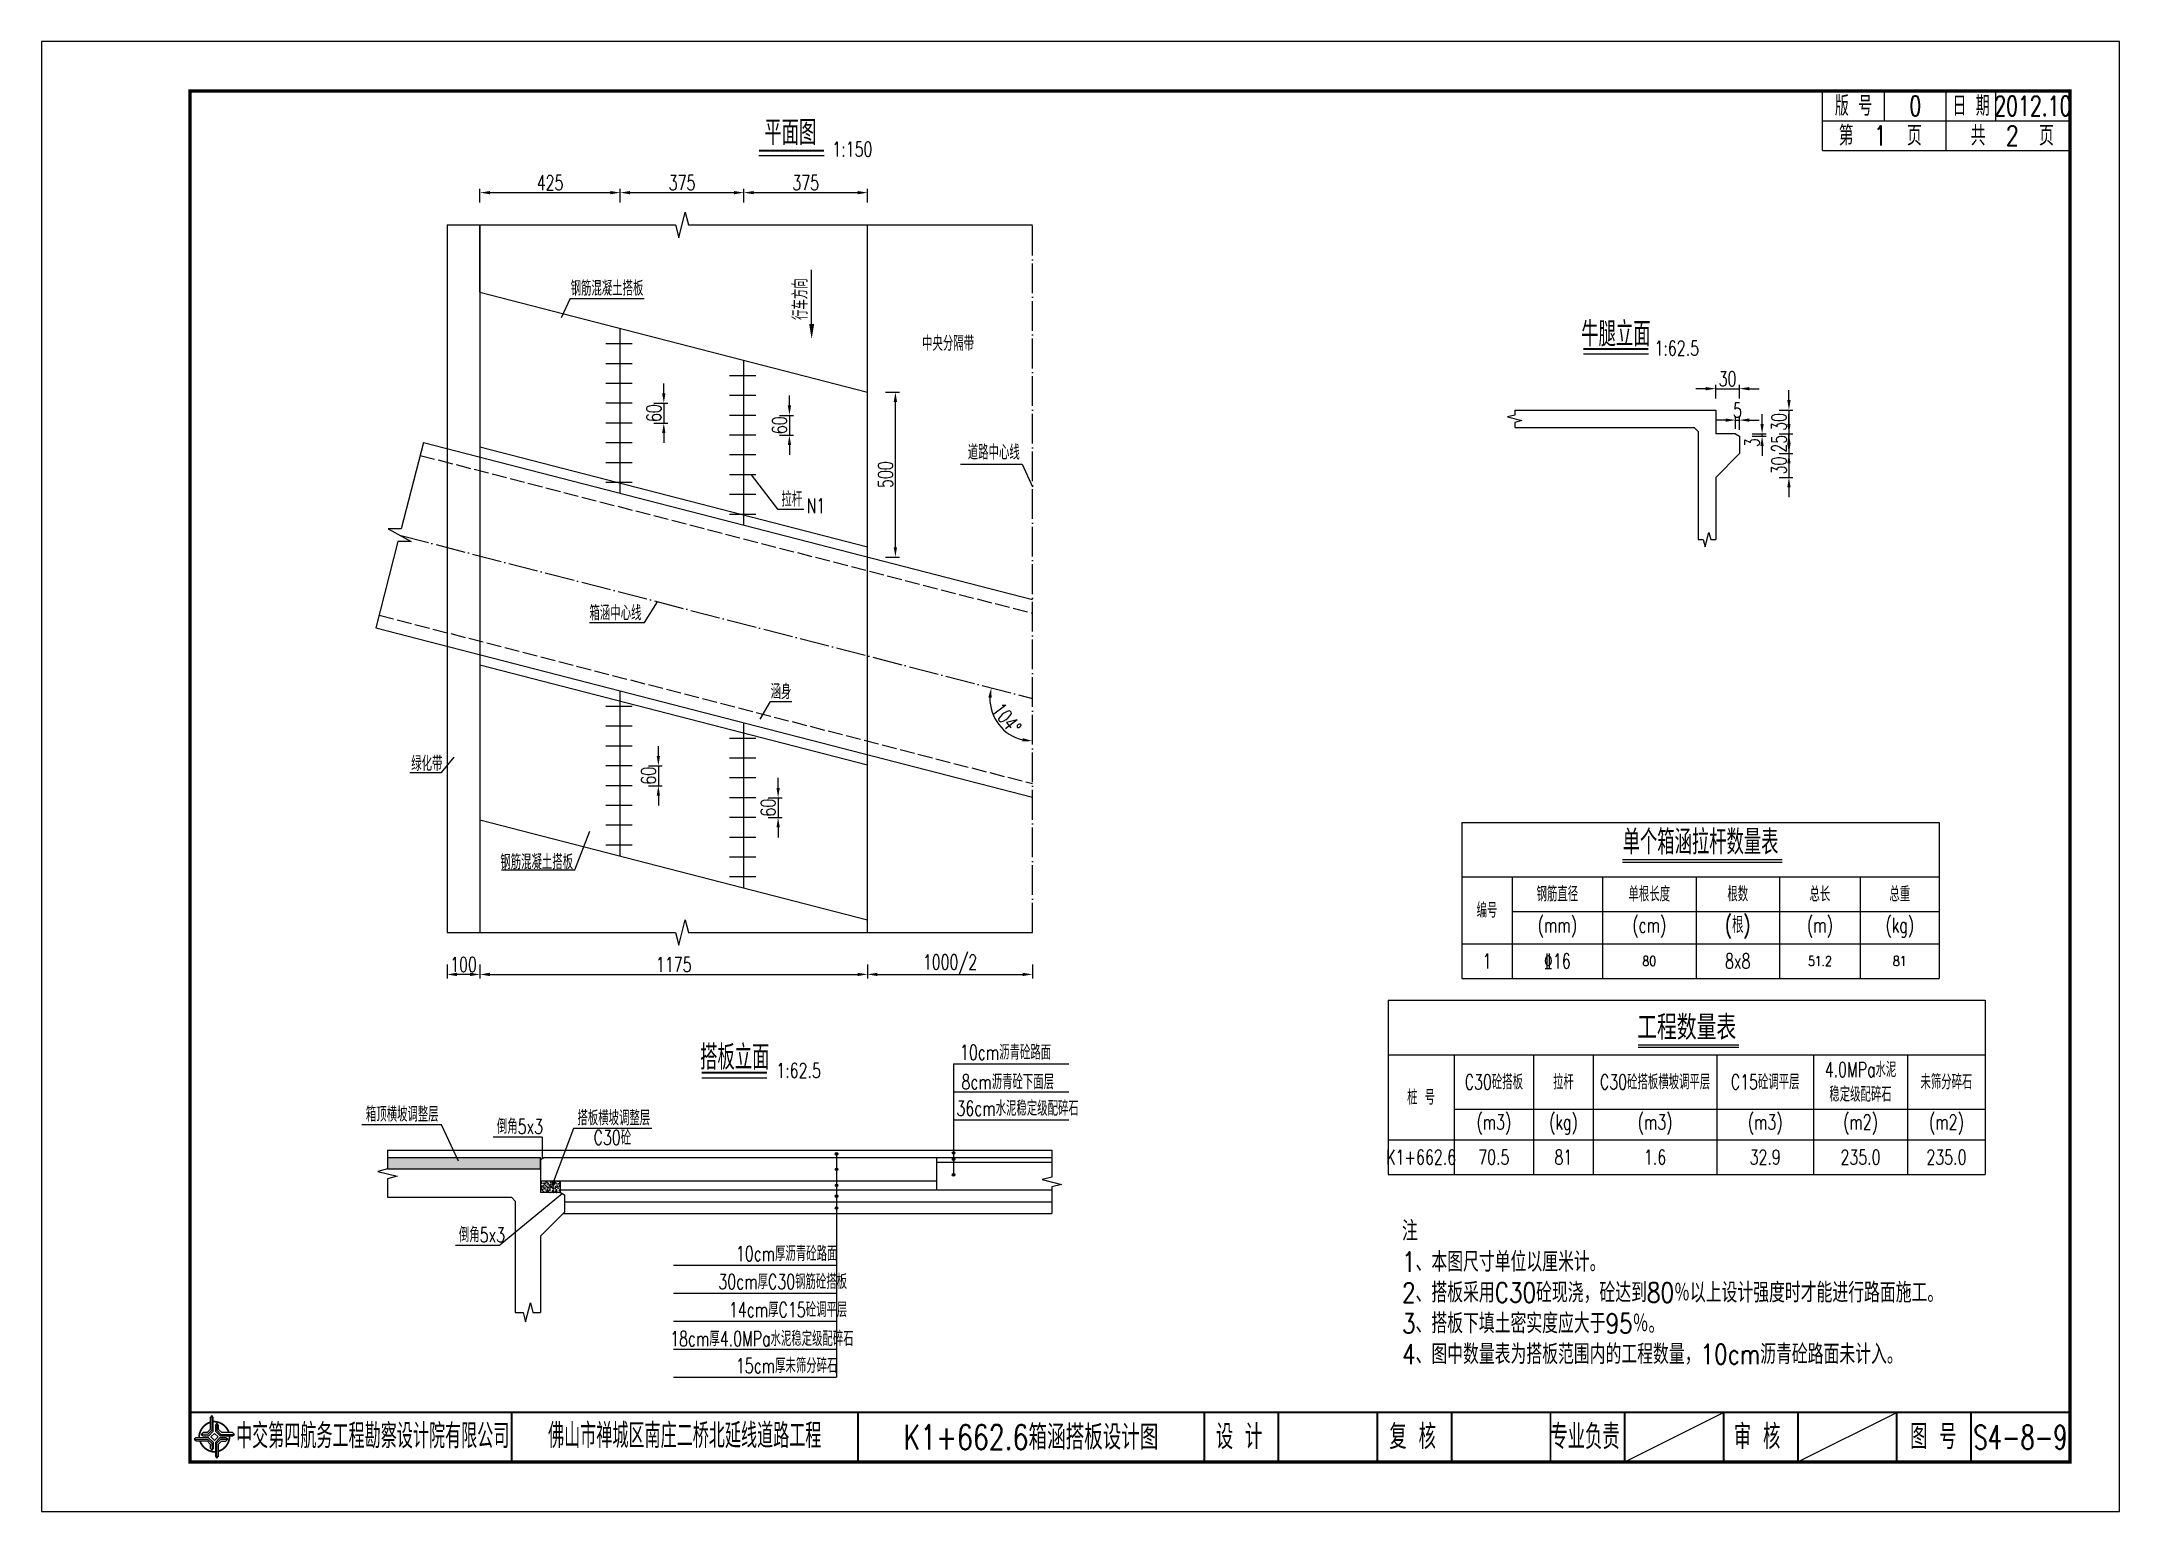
# Model space of a CAD drawing. Header units: millimetres. Extents: x -475 to 1205, y -1212 to 867.
# Drawn here: x -55.2 to 364.8, y -618.1 to -321.1 of the extents above; entities that cross this region are included whole.
import ezdxf
from ezdxf.enums import TextEntityAlignment as Align

# ---------------------------------------------------------------- set-up
doc = ezdxf.new("R2010")
doc.units = ezdxf.units.MM
doc.header["$LTSCALE"] = 0.25
doc.header["$PDMODE"] = 32
doc.header["$PDSIZE"] = 0.5
doc.linetypes.add('ACAD_ISO02W100', pattern=[15, 12, -3])
doc.linetypes.add('ACAD_ISO04W100', pattern=[30, 24, -3, 0, -3])
for name, color, linetype in [('中心线', 7, 'ACAD_ISO04W100'), ('图框', 7, 'Continuous'), ('文字', 7, 'Continuous'), ('标注', 4, 'Continuous'), ('次轮廓线', 7, 'Continuous'), ('箱体', 1, 'Continuous'), ('结构', 7, 'Continuous'), ('虚线', 2, 'ACAD_ISO02W100'), ('表格', 7, 'Continuous'), ('路面边线', 7, 'Continuous'), ('钢筋', 6, 'Continuous'), ('钢筋2', 4, 'Continuous')]:
    doc.layers.add(name, color=color, linetype=linetype)
doc.styles.get("Standard").update_dxf_attribs({"font": 'simplex1.shx', "width": 0.7, "bigfont": 'hztxt.shx'})
doc.styles.add('text', font='romans__.shx', dxfattribs={"width": 0.8, "bigfont": 'hztxt.shx'})
doc.styles.add('汉字', font='simplex1.shx', dxfattribs={"width": 0.8, "bigfont": 'hztxt.shx'})
doc.dimstyles.new('STANDARD-150', dxfattribs={"dimscale": 0, "dimtxt": 3, "dimasz": 2, "dimexe": 0.8, "dimexo": 1, "dimgap": 0.5, "dimtad": 1, "dimdec": 0, "dimlfac": 15, "dimzin": 9, "dimdsep": 46, "dimtxsty": 'Standard', "dimcen": 0.5, "dimclrd": 256, "dimclre": 256, "dimclrt": 7, "dimadec": 0, "dimazin": 2, "dimtfac": 1, "dimtdec": 0, "dimtix": 1, "dimtmove": 2, "dimatfit": 3, "dimfxl": 0, "dimtolj": 1, "dimtzin": 0, "dimlwd": -1, "dimlwe": -1, "dimarcsym": 0})
doc.dimstyles.new('STANDARD-200', dxfattribs={"dimscale": 0, "dimtxt": 3, "dimasz": 2, "dimexe": 0.8, "dimexo": 1, "dimgap": 0.5, "dimtad": 1, "dimdec": 0, "dimlfac": 20, "dimzin": 9, "dimdsep": 46, "dimtxsty": 'Standard', "dimcen": 0.5, "dimclrd": 256, "dimclre": 256, "dimclrt": 7, "dimadec": 0, "dimazin": 2, "dimtfac": 1, "dimtdec": 0, "dimtix": 1, "dimtmove": 2, "dimatfit": 3, "dimfxl": 0, "dimtolj": 1, "dimtzin": 0, "dimlwd": -1, "dimlwe": -1, "dimarcsym": 0})
doc.dimstyles.new('STANDARD-62.5', dxfattribs={"dimscale": 0, "dimtxt": 3, "dimasz": 2, "dimexe": 0.8, "dimexo": 1, "dimgap": 0.5, "dimtad": 1, "dimdec": 0, "dimlfac": 6.25, "dimzin": 9, "dimdsep": 46, "dimtxsty": 'Standard', "dimcen": 0.5, "dimclrd": 256, "dimclre": 256, "dimclrt": 7, "dimadec": 0, "dimazin": 2, "dimtfac": 1, "dimtdec": 0, "dimtix": 1, "dimtmove": 2, "dimatfit": 3, "dimfxl": 0, "dimtolj": 1, "dimtzin": 0, "dimlwd": -1, "dimlwe": -1, "dimarcsym": 0})
pattern_1 = [(50, (444.3277, -316.606), (0.9109233, -0.0796954), [0.09525, -1.04775]), (355, (444.3277, -316.606), (-0.1762141, 0.9552832), [0.0762, -0.8382]), (100.451, (444.4036, -316.61265), (0.7347125, 0.8755834), [0.08095, -0.89045]), (46.1842, (444.3277, -316.352), (1.3553952, -0.2102116), [0.142875, -1.571625]), (96.6356, (444.4407, -316.3695), (1.187021, 1.2371278), [0.121425, -1.335675]), (351.184, (444.3277, -316.352), (1.187023, 1.2371256), [0.1143, -1.2573]), (21, (444.4547, -316.4155), (0.7580744, -0.5113276), [0.09525, -1.04775]), (326, (444.4547, -316.4155), (0.3090101, 0.9209398), [0.0762, -0.8382]), (71.4514, (444.5179, -316.4581), (1.0670825, 0.4096143), [0.08095, -0.89045]), (37.5, (444.32772, -316.606), (0.01544302, 0.4227752), [0, -0.82804, 0, -0.8509, 0, -0.841375]), (7.5, (444.32772, -316.606), (0.3340983, 0.50090287), [0, -0.48514, 0, -0.80899, 0, -0.320675]), (327.5, (444.0445, -316.606), (0.67795298, -0.02864372), [0, -0.3175, 0, -0.9906, 0, -1.31445]), (317.5, (443.9175, -316.606), (0.7406459, 0.12713246), [0, -0.41275, 0, -0.65786, 0, -0.93345])]

msp = doc.modelspace()

# ---------------------------------------------------------------- texts
at = {"width": 0.7}
for s, p in [('专业负责', (256.824, -602.991)), ('审 核', (291.598, -602.991)), ('图 号', (327.217, -602.991))]:
    msp.add_text(s, height=5, dxfattribs=at).set_placement(p, align=Align.MIDDLE_CENTER)
at = {"layer": '图框'}
for s, width, p in [('中交第四航务工程勘察设计院有限公司', 0.65, (11.765, -602.837)), ('佛山市禅城区南庄二桥北延线道路工程', 0.65, (74.834, -602.771)), ('设 计', 0.7, (186.879, -602.991)), ('复 核', 0.7, (221.974, -602.991))]:
    msp.add_text(s, height=5, dxfattribs=dict(at, width=width)).set_placement(p, align=Align.MIDDLE_CENTER)
at = {"layer": '文字', "width": 0.7}
for s, height, p in [('版 号', 4, (311.084, -334.085)), ('日 期', 4, (334.834, -334.085)), ('0', 4, (323.584, -334.085)), ('2012.10', 4, (347.334, -334.085)), ('平面图', 5, (96.183, -339.461)), ('1:150', 3, (108.72, -342.832))]:
    msp.add_text(s, height=height, dxfattribs=at).set_placement(p, align=Align.MIDDLE_CENTER)
for s, p in [('钢筋混凝土搭板', (51.78, -372.441)), ('中央分隔带', (122.82, -383.571)), ('1:62.5', (270.855, -384.534)), ('道路中心线', (132.053, -405.57)), ('拉杆', (94.388, -415.044)), ('N1', (99.468, -416.404)), ('箱涵中心线', (55.582, -438.039)), ('涵身', (92.19, -453.936)), ('绿化带', (19.558, -468.47)), ('钢筋混凝土搭板', (37.565, -488.344)), ('10cm沥青砼路面', (130.478, -526.812)), ('1:62.5', (93.352, -530.492)), ('8cm沥青砼下面层', (130.774, -532.776)), ('箱顶横坡调整层', (10.385, -539.326)), ('搭板横坡调整层', (53.152, -540.067)), ('36cm水泥稳定级配碎石', (129.762, -538.136)), ('倒角5x3', (36.87, -541.8)), ('C30砼', (56.417, -544.042)), ('倒角5x3', (29.199, -563.685)), ('10cm厚沥青砼路面', (85.174, -567.489)), ('30cm厚C30钢筋砼搭板', (81.645, -573.151)), ('14cm厚C15砼调平层', (83.779, -578.812)), ('18cm厚4.0MPa水泥稳定级配碎石', (71.895, -584.677)), ('15cm厚未筛分碎石', (85.174, -590.136))]:
    msp.add_text(s, height=3, dxfattribs=at).set_placement(p)
msp.add_text('行车方向', height=3, rotation=90, dxfattribs=at).set_placement((99.68, -377.333))
for s, p in [('牛腿立面', (263.052, -379.899)), ('搭板立面', (84.956, -526.051))]:
    msp.add_text(s, height=5, dxfattribs=at).set_placement(p, align=Align.MIDDLE)
at = {"layer": '文字', "insert": (219.815, -588.446), "char_height": 4, "width": 116.05773, "attachment_point": 7, "line_spacing_factor": 0.933333, "style": '汉字'}
msp.add_mtext('\\P注\\P1、本图尺寸单位以厘米计。\\P2、搭板采用C30砼现浇，砼达到80％以上设计强度时才能进行路面施工。\\P3、搭板下填土密实度应大于95％。\\P4、图中数量表为搭板范围内的工程数量，10cm沥青砼路面未计入。', dxfattribs=at)

# ---------------------------------------------------------------- blocks, each defined once
blk = doc.blocks.new('tb')
at = {"lineweight": -3}
h = blk.add_hatch(color=256, dxfattribs=at)
h.paths.add_polyline_path([(-1.23, -0.13), (-3.78, -0.14), (-4.14, -0.41), (-1.4, -0.44), (-0.56, -1.24), (-0.54, -2.62), (-0.27, -2.2), (-0.26, -1.06)])
h.paths.add_polyline_path([(0.13, -1.08), (0.14, -3.86), (0.41, -4.26), (0.44, -1.24), (1.25, -0.43), (2.66, -0.43), (2.26, -0.16), (1.07, -0.15)])
h.paths.add_polyline_path([(1.08, 0.3), (3.62, 0.3), (4.02, 0.56), (1.25, 0.57), (0.43, 1.39), (0.43, 2.8), (0.16, 2.41), (0.15, 1.24)])
h.paths.add_polyline_path([(-0.28, 1.21), (-0.28, 3.99), (-0.56, 4.39), (-0.57, 1.41), (-1.38, 0.6), (-2.74, 0.56), (-2.33, 0.3), (-1.2, 0.29)])
for p, q in [((-0.56, 4.39), (-0.57, 1.41)), ((-1.38, 0.6), (-2.74, 0.56)), ((-0.57, 1.41), (-1.38, 0.6)), ((0.43, 2.8), (0.43, 1.39)), ((0.43, 1.39), (1.25, 0.57)), ((1.25, 0.57), (4.02, 0.56)), ((-4.14, -0.41), (-1.4, -0.44)), ((-1.4, -0.44), (-0.56, -1.24)), ((-0.56, -1.24), (-0.54, -2.62)), ((0.41, -4.26), (0.44, -1.24)), ((0.44, -1.24), (1.25, -0.43)), ((1.25, -0.43), (2.66, -0.43))]:
    blk.add_line(p, q, dxfattribs=at)
at = {"lineweight": -3, "flags": 128}
for points in [[(-0.9, 3.99), (-0.9, 1.58), (-1.53, 0.91), (-2.34, 0.91), (-2.74, 0.56), (-2.33, 0.3), (-1.2, 0.29), (-0.28, 1.21), (-0.28, 3.99), (-0.56, 4.39)], [(-0.04, 0.77), (0.68, 0.04), (-0.04, -0.69), (-0.77, 0.05)], [(3.62, 0.92), (1.43, 0.92), (0.77, 1.54), (0.77, 2.38), (0.43, 2.8), (0.16, 2.41), (0.15, 1.24), (1.08, 0.3), (3.62, 0.3), (4.02, 0.56)], [(-3.73, -0.76), (-1.54, -0.76), (-0.89, -1.39), (-0.89, -2.21), (-0.54, -2.62), (-0.27, -2.2), (-0.26, -1.06), (-1.23, -0.13), (-3.78, -0.14), (-4.14, -0.41)], [(0.75, -3.85), (0.75, -1.43), (1.4, -0.78), (2.26, -0.78), (2.66, -0.43), (2.26, -0.16), (1.07, -0.15), (0.13, -1.08), (0.14, -3.86), (0.41, -4.26)]]:
    blk.add_lwpolyline(points, close=True, dxfattribs=at)
at = {"lineweight": -3, "const_width": 0.35, "flags": 128}
for points in [[(-0.9, 3.02, 0.324167), (-3.16, -0.14)], [(2.88, 0.92, 0.324403), (-0.24, 3.15)], [(0.75, -2.86, 0.325418), (3.02, 0.26)], [(-2.98, -0.76, 0.322976), (0.14, -2.98)]]:
    blk.add_lwpolyline(points, format="xyb", dxfattribs=at)
blk = doc.blocks.new('series')
at = {"width": 0.75}
for tag, height, p in [('页码', 4, (-35, -19)), ('图名', 5, (-220, -282)), ('图号', 5, (-20, -282))]:
    blk.add_attdef(tag, text='', height=height, dxfattribs=at).set_placement(p, align=Align.MIDDLE_CENTER)
blk = doc.blocks.new('123')
at = {"layer": '图框', "color": 2}
blk.add_lwpolyline([(370.03, 635.68), (370.03, 932.68), (-49.97, 932.68), (-49.97, 635.68)], close=True, dxfattribs=at)
blk = doc.blocks.new('*D770')
at = {"layer": 'Defpoints', "color": 0}
for p in [(288.02, -391.22), (283.22, -400.34), (288.02, -400.82)]:
    blk.add_point(p, dxfattribs=at)
at = {"layer": '标注'}
for p, q in [((283.22, -393.22), (283.22, -390.42)), ((288.02, -393.22), (288.02, -390.42)), ((281.22, -391.22), (279.22, -391.22)), ((283.22, -391.22), (288.02, -391.22)), ((290.02, -391.22), (292.02, -391.22))]:
    blk.add_line(p, q, dxfattribs=at)
for points in [[(281.22, -390.89), (281.22, -391.55), (283.22, -391.22)], [(290.02, -390.89), (290.02, -391.55), (288.02, -391.22)]]:
    blk.add_solid(points, dxfattribs=at)
at = {"layer": '标注', "color": 7, "insert": (285.62, -389.22), "char_height": 3, "attachment_point": 5}
blk.add_mtext('\\A1;30', dxfattribs=at)
blk = doc.blocks.new('*D771')
at = {"layer": 'Defpoints', "color": 0}
for p in [(288.02, -397.57), (287.22, -400.34), (288.02, -400.82)]:
    blk.add_point(p, dxfattribs=at)
at = {"layer": '标注'}
for p, q in [((285.22, -397.57), (283.22, -397.57)), ((287.22, -399.34), (287.22, -396.77)), ((287.22, -397.57), (288.02, -397.57)), ((288.02, -399.57), (288.02, -396.77)), ((290.02, -397.57), (292.02, -397.57))]:
    blk.add_line(p, q, dxfattribs=at)
for points in [[(285.22, -397.24), (285.22, -397.91), (287.22, -397.57)], [(290.02, -397.24), (290.02, -397.91), (288.02, -397.57)]]:
    blk.add_solid(points, dxfattribs=at)
at = {"layer": '标注', "color": 7, "insert": (287.62, -395.57), "char_height": 3, "attachment_point": 5}
blk.add_mtext('\\A1;5', dxfattribs=at)
blk = doc.blocks.new('*D772')
at = {"layer": 'Defpoints', "color": 0}
for p in [(287.22, -400.34), (288.02, -400.82), (292.6, -400.34)]:
    blk.add_point(p, dxfattribs=at)
at = {"layer": '标注'}
for p, q in [((292.6, -398.34), (292.6, -396.34)), ((290.6, -400.34), (293.4, -400.34)), ((290.6, -400.82), (293.4, -400.82)), ((292.6, -400.82), (292.6, -400.34)), ((292.6, -402.82), (292.6, -404.82))]:
    blk.add_line(p, q, dxfattribs=at)
for points in [[(292.27, -398.34), (292.93, -398.34), (292.6, -400.34)], [(292.27, -402.82), (292.93, -402.82), (292.6, -400.82)]]:
    blk.add_solid(points, dxfattribs=at)
at = {"layer": '标注', "color": 7, "insert": (290.6, -402.11), "char_height": 3, "attachment_point": 5, "rotation": 90}
blk.add_mtext('\\A1;3', dxfattribs=at)
blk = doc.blocks.new('*D765')
at = {"layer": 'Defpoints', "color": 0}
for p in [(277.7, -395.54), (277.7, -400.34), (298.03, -400.34)]:
    blk.add_point(p, dxfattribs=at)
at = {"layer": '标注'}
for p, q in [((298.03, -393.54), (298.03, -391.54)), ((296.03, -395.54), (298.83, -395.54)), ((298.03, -395.54), (298.03, -400.34)), ((296.03, -400.34), (298.83, -400.34)), ((298.03, -402.34), (298.03, -404.34))]:
    blk.add_line(p, q, dxfattribs=at)
for points in [[(297.7, -393.54), (298.36, -393.54), (298.03, -395.54)], [(297.7, -402.34), (298.36, -402.34), (298.03, -400.34)]]:
    blk.add_solid(points, dxfattribs=at)
at = {"layer": '标注', "color": 7, "insert": (296.03, -397.94), "char_height": 3, "attachment_point": 5, "rotation": 90}
blk.add_mtext('\\A1;30', dxfattribs=at)
blk = doc.blocks.new('*D766')
at = {"layer": 'Defpoints', "color": 0}
for p in [(277.7, -400.34), (282.5, -404.34), (298.03, -404.34)]:
    blk.add_point(p, dxfattribs=at)
at = {"layer": '标注'}
for p, q in [((298.03, -398.34), (298.03, -396.34)), ((296.03, -400.34), (298.83, -400.34)), ((298.03, -400.34), (298.03, -404.34)), ((296.03, -404.34), (298.83, -404.34)), ((298.03, -406.34), (298.03, -408.34))]:
    blk.add_line(p, q, dxfattribs=at)
for points in [[(297.7, -398.34), (298.36, -398.34), (298.03, -400.34)], [(297.7, -406.34), (298.36, -406.34), (298.03, -404.34)]]:
    blk.add_solid(points, dxfattribs=at)
at = {"layer": '标注', "color": 7, "insert": (296.03, -402.34), "char_height": 3, "attachment_point": 5, "rotation": 90}
blk.add_mtext('\\A1;25', dxfattribs=at)
blk = doc.blocks.new('*D767')
at = {"layer": 'Defpoints', "color": 0}
for p in [(282.5, -404.34), (277.7, -409.14), (298.03, -409.14)]:
    blk.add_point(p, dxfattribs=at)
at = {"layer": '标注'}
for p, q in [((298.03, -402.34), (298.03, -400.34)), ((296.03, -404.34), (298.83, -404.34)), ((298.03, -404.34), (298.03, -409.14)), ((296.03, -409.14), (298.83, -409.14)), ((298.03, -411.14), (298.03, -413.14))]:
    blk.add_line(p, q, dxfattribs=at)
for points in [[(297.7, -402.34), (298.36, -402.34), (298.03, -404.34)], [(297.7, -411.14), (298.36, -411.14), (298.03, -409.14)]]:
    blk.add_solid(points, dxfattribs=at)
at = {"layer": '标注', "color": 7, "insert": (296.03, -406.74), "char_height": 3, "attachment_point": 5, "rotation": 90}
blk.add_mtext('\\A1;30', dxfattribs=at)
blk = doc.blocks.new('*T768')
at = {"layer": 'Defpoints', "color": 8, "lineweight": 0}
for p, q in [((0, 0), (13.31, 0)), ((0, 0), (0, -11)), ((13.31, 0), (29.39, 0)), ((29.39, 0), (41.44, 0)), ((41.44, 0), (66.44, 0)), ((66.44, 0), (85.93, 0)), ((85.93, 0), (104.98, 0)), ((104.98, 0), (120.68, 0)), ((120.68, 0), (120.68, -11)), ((13.31, -22), (29.39, -22)), ((29.39, -22), (41.44, -22)), ((41.44, -22), (66.44, -22)), ((66.44, -22), (85.93, -22)), ((85.93, -22), (104.98, -22)), ((104.98, -22), (120.68, -22))]:
    blk.add_line(p, q, dxfattribs=at)
at = {"layer": '表格', "color": 1, "lineweight": 0}
for p, q in [((0, -11), (13.31, -11)), ((0, -11), (0, -22)), ((13.31, -11), (29.39, -11)), ((29.39, -11), (41.44, -11)), ((41.44, -11), (66.44, -11)), ((66.44, -11), (85.93, -11)), ((85.93, -11), (104.98, -11)), ((104.98, -11), (120.68, -11)), ((120.68, -11), (120.68, -22)), ((0, -22), (0, -28.2)), ((120.68, -22), (120.68, -28.2)), ((0, -28.2), (0, -35.2)), ((120.68, -28.2), (120.68, -35.2)), ((0, -35.2), (13.31, -35.2)), ((13.31, -35.2), (29.39, -35.2)), ((29.39, -35.2), (41.44, -35.2)), ((41.44, -35.2), (66.44, -35.2)), ((66.44, -35.2), (85.93, -35.2)), ((85.93, -35.2), (104.98, -35.2)), ((104.98, -35.2), (120.68, -35.2))]:
    blk.add_line(p, q, dxfattribs=at)
at = {"layer": '表格', "color": 2, "lineweight": 0}
for p, q in [((13.31, -11), (13.31, -22)), ((29.39, -11), (29.39, -22)), ((41.44, -11), (41.44, -22)), ((66.44, -11), (66.44, -22)), ((85.93, -11), (85.93, -22)), ((104.98, -11), (104.98, -22)), ((13.31, -22), (13.31, -28.2)), ((29.39, -22), (29.39, -28.2)), ((41.44, -22), (41.44, -28.2)), ((66.44, -22), (66.44, -28.2)), ((85.93, -22), (85.93, -28.2)), ((104.98, -22), (104.98, -28.2)), ((0, -28.2), (13.31, -28.2)), ((13.31, -28.2), (29.39, -28.2)), ((13.31, -28.2), (13.31, -35.2)), ((29.39, -28.2), (41.44, -28.2)), ((29.39, -28.2), (29.39, -35.2)), ((41.44, -28.2), (66.44, -28.2)), ((41.44, -28.2), (41.44, -35.2)), ((66.44, -28.2), (85.93, -28.2)), ((66.44, -28.2), (66.44, -35.2)), ((85.93, -28.2), (104.98, -28.2)), ((85.93, -28.2), (85.93, -35.2)), ((104.98, -28.2), (120.68, -28.2)), ((104.98, -28.2), (104.98, -35.2))]:
    blk.add_line(p, q, dxfattribs=at)
at = {"layer": '表格', "color": 0, "insert": (60.34, -5.5), "char_height": 5, "width": 117.6773, "attachment_point": 5}
blk.add_mtext('{\\W0.8;\\C1;工程数量表}', dxfattribs=at)
at = {"layer": '表格', "char_height": 3, "attachment_point": 5}
for s, insert, width in [('4.0MPa水泥稳定级配碎石', (95.46, -16.5), 16.055), ('C30砼搭板', (21.35, -16.5), 13.0795), ('拉杆', (35.41, -16.5), 9.0583), ('C30砼搭板横坡调平层', (53.94, -16.5), 22), ('C15砼调平层', (76.19, -16.5), 16.4837), ('未筛分碎石', (112.83, -16.5), 12.6946), ('桩 号', (6.65, -19.6), 10.3062), ('(m3)', (21.35, -25.1), 13.0795), ('(kg)', (35.41, -25.1), 9.0583), ('(m3)', (53.94, -25.1), 22), ('(m3)', (76.19, -25.1), 16.4837), ('(m2)', (95.46, -25.1), 16.055), ('(m2)', (112.83, -25.1), 12.6946), ('K1+662.6', (6.65, -31.7), 10.3062), ('70.5', (21.35, -31.7), 13.0795), ('81', (35.41, -31.7), 9.0583), ('1.6', (53.94, -31.7), 22), ('32.9', (76.19, -31.7), 16.4837), ('235.0', (95.46, -31.7), 16.055), ('235.0', (112.83, -31.7), 12.6946)]:
    blk.add_mtext(s, dxfattribs=dict(at, insert=insert, width=width))
blk = doc.blocks.new('*T769')
at = {"layer": 'Defpoints', "color": 8, "lineweight": 0}
for p, q in [((0, 0), (10.16, 0)), ((0, 0), (0, -11)), ((10.16, 0), (28.44, 0)), ((28.44, 0), (47.34, 0)), ((47.34, 0), (64.21, 0)), ((64.21, 0), (80.52, 0)), ((80.52, 0), (96.5, 0)), ((96.5, 0), (96.5, -11)), ((10.16, -18), (28.44, -18)), ((28.44, -18), (47.34, -18)), ((47.34, -18), (64.21, -18)), ((64.21, -18), (80.52, -18)), ((80.52, -18), (96.5, -18))]:
    blk.add_line(p, q, dxfattribs=at)
at = {"layer": '表格', "color": 1, "lineweight": -2}
for p, q in [((0, -11), (10.16, -11)), ((0, -11), (0, -18)), ((10.16, -11), (28.44, -11)), ((28.44, -11), (47.34, -11)), ((47.34, -11), (64.21, -11)), ((64.21, -11), (80.52, -11)), ((80.52, -11), (96.5, -11)), ((96.5, -11), (96.5, -18)), ((0, -18), (0, -24.52)), ((96.5, -18), (96.5, -24.52)), ((0, -24.52), (0, -31.52)), ((96.5, -24.52), (96.5, -31.52)), ((0, -31.52), (10.16, -31.52)), ((10.16, -31.52), (28.44, -31.52)), ((28.44, -31.52), (47.34, -31.52)), ((47.34, -31.52), (64.21, -31.52)), ((64.21, -31.52), (80.52, -31.52)), ((80.52, -31.52), (96.5, -31.52))]:
    blk.add_line(p, q, dxfattribs=at)
at = {"layer": '表格', "color": 7, "lineweight": -2}
for p, q in [((10.16, -11), (10.16, -18)), ((28.44, -11), (28.44, -18)), ((47.34, -11), (47.34, -18)), ((64.21, -11), (64.21, -18)), ((80.52, -11), (80.52, -18)), ((10.16, -18), (10.16, -24.52)), ((28.44, -18), (28.44, -24.52)), ((47.34, -18), (47.34, -24.52)), ((64.21, -18), (64.21, -24.52)), ((80.52, -18), (80.52, -24.52)), ((10.16, -24.52), (28.44, -24.52)), ((10.16, -24.52), (10.16, -31.52)), ((28.44, -24.52), (47.34, -24.52)), ((28.44, -24.52), (28.44, -31.52)), ((47.34, -24.52), (64.21, -24.52)), ((47.34, -24.52), (47.34, -31.52)), ((64.21, -24.52), (80.52, -24.52)), ((64.21, -24.52), (64.21, -31.52)), ((80.52, -24.52), (96.5, -24.52)), ((80.52, -24.52), (80.52, -31.52))]:
    blk.add_line(p, q, dxfattribs=at)
at = {"layer": '表格', "color": 0, "lineweight": -2}
blk.add_line((0, -24.52), (10.16, -24.52), dxfattribs=at)
at = {"layer": '表格', "color": 0}
for s, insert, char_height, width, attachment_point in [('{\\C1;单个箱涵拉杆数量表}', (48.25, -1.5), 5, 93.5014, 2), ('编号', (5.08, -17.76), 3, 7.1608, 5), ('钢筋直径', (19.3, -14.5), 3, 15.2816, 5), ('单根长度', (37.89, -14.5), 3, 15.8927, 5), ('根数', (55.77, -14.5), 3, 13.8765, 5), ('总长', (72.37, -14.5), 3, 13.3091, 5), ('总重', (88.51, -14.5), 3, 12.9807, 5), ('(mm)', (19.3, -21.26), 3, 15.2816, 5), ('(cm)', (37.89, -21.26), 3, 15.8927, 5), ('(根)', (55.77, -21.26), 3.3, 13.8765, 5), ('(m)', (72.37, -21.26), 3, 13.3091, 5), ('(kg)', (88.51, -21.26), 3, 12.9807, 5), ('1', (5.08, -28.02), 3, 7.1608, 5), ('\x8416', (19.3, -28.02), 3, 15.2816, 5), ('8x8', (55.77, -28.02), 3, 13.8765, 5)]:
    blk.add_mtext(s, dxfattribs=dict(at, insert=insert, char_height=char_height, width=width, attachment_point=attachment_point))
at = {"layer": '表格', "color": 0, "char_height": 2, "attachment_point": 5, "style": 'text'}
for s, insert, width in [('80', (37.89, -28.02), 15.8927), ('51.2', (72.37, -28.02), 13.3091), ('81', (88.51, -28.02), 12.9807)]:
    blk.add_mtext(s, dxfattribs=dict(at, insert=insert, width=width))
blk = doc.blocks.new('*D801')
at = {"layer": 'Defpoints', "color": 0}
for p in [(26.79, -503.91), (33.45, -503.91), (26.79, -509.58)]:
    blk.add_point(p, dxfattribs=at)
at = {"layer": '标注'}
for p, q in [((26.79, -507.58), (26.79, -510.38)), ((33.45, -507.58), (33.45, -510.38)), ((31.45, -509.58), (28.79, -509.58))]:
    blk.add_line(p, q, dxfattribs=at)
for points in [[(28.79, -509.24), (28.79, -509.91), (26.79, -509.58)], [(31.45, -509.24), (31.45, -509.91), (33.45, -509.58)]]:
    blk.add_solid(points, dxfattribs=at)
at = {"layer": '标注', "color": 7, "insert": (30.12, -507.58), "char_height": 3, "attachment_point": 5}
blk.add_mtext('\\A1;100', dxfattribs=at)
blk = doc.blocks.new('*D802')
at = {"layer": 'Defpoints', "color": 0}
for p in [(33.45, -503.91), (111.79, -503.91), (111.79, -509.58)]:
    blk.add_point(p, dxfattribs=at)
at = {"layer": '标注'}
for p, q in [((33.45, -507.58), (33.45, -510.38)), ((111.79, -507.58), (111.79, -510.38)), ((35.45, -509.58), (109.79, -509.58))]:
    blk.add_line(p, q, dxfattribs=at)
for points in [[(35.45, -509.24), (35.45, -509.91), (33.45, -509.58)], [(109.79, -509.24), (109.79, -509.91), (111.79, -509.58)]]:
    blk.add_solid(points, dxfattribs=at)
at = {"layer": '标注', "color": 7, "insert": (72.62, -507.58), "char_height": 3, "attachment_point": 5}
blk.add_mtext('\\A1;1175', dxfattribs=at)
blk = doc.blocks.new('*D803')
at = {"layer": 'Defpoints', "color": 0}
for p in [(111.79, -503.91), (145.12, -503.91), (145.12, -509.58)]:
    blk.add_point(p, dxfattribs=at)
at = {"layer": '标注'}
for p, q in [((111.79, -507.58), (111.79, -510.38)), ((145.12, -507.58), (145.12, -510.38)), ((113.79, -509.58), (143.12, -509.58))]:
    blk.add_line(p, q, dxfattribs=at)
for points in [[(113.79, -509.24), (113.79, -509.91), (111.79, -509.58)], [(143.12, -509.24), (143.12, -509.91), (145.12, -509.58)]]:
    blk.add_solid(points, dxfattribs=at)
at = {"layer": '标注', "color": 7, "insert": (128.45, -507.58), "char_height": 3, "attachment_point": 5}
blk.add_mtext('\\A1;1000/2', dxfattribs=at)
blk = doc.blocks.new('*D804')
at = {"layer": 'Defpoints', "color": 0}
for p in [(61.79, -351.61), (33.45, -378.15), (61.79, -384.59)]:
    blk.add_point(p, dxfattribs=at)
at = {"layer": '标注'}
for p, q in [((33.45, -353.61), (33.45, -350.81)), ((35.45, -351.61), (59.79, -351.61)), ((61.79, -353.61), (61.79, -350.81))]:
    blk.add_line(p, q, dxfattribs=at)
for points in [[(35.45, -351.28), (35.45, -351.94), (33.45, -351.61)], [(59.79, -351.28), (59.79, -351.94), (61.79, -351.61)]]:
    blk.add_solid(points, dxfattribs=at)
at = {"layer": '标注', "color": 7, "insert": (47.62, -349.61), "char_height": 3, "attachment_point": 5}
blk.add_mtext('\\A1;425', dxfattribs=at)
blk = doc.blocks.new('*D805')
at = {"layer": 'Defpoints', "color": 0}
for p in [(86.79, -351.61), (61.79, -384.59), (86.79, -391.03)]:
    blk.add_point(p, dxfattribs=at)
at = {"layer": '标注'}
for p, q in [((61.79, -353.61), (61.79, -350.81)), ((63.79, -351.61), (84.79, -351.61)), ((86.79, -353.61), (86.79, -350.81))]:
    blk.add_line(p, q, dxfattribs=at)
for points in [[(63.79, -351.28), (63.79, -351.94), (61.79, -351.61)], [(84.79, -351.28), (84.79, -351.94), (86.79, -351.61)]]:
    blk.add_solid(points, dxfattribs=at)
at = {"layer": '标注', "color": 7, "insert": (74.29, -349.61), "char_height": 3, "attachment_point": 5}
blk.add_mtext('\\A1;375', dxfattribs=at)
blk = doc.blocks.new('*D806')
at = {"layer": 'Defpoints', "color": 0}
for p in [(111.79, -351.61), (86.79, -391.03), (111.79, -391.03)]:
    blk.add_point(p, dxfattribs=at)
at = {"layer": '标注'}
for p, q in [((86.79, -353.61), (86.79, -350.81)), ((88.79, -351.61), (109.79, -351.61)), ((111.79, -353.61), (111.79, -350.81))]:
    blk.add_line(p, q, dxfattribs=at)
for points in [[(88.79, -351.28), (88.79, -351.94), (86.79, -351.61)], [(109.79, -351.28), (109.79, -351.94), (111.79, -351.61)]]:
    blk.add_solid(points, dxfattribs=at)
at = {"layer": '标注', "color": 7, "insert": (99.29, -349.61), "char_height": 3, "attachment_point": 5}
blk.add_mtext('\\A1;375', dxfattribs=at)
blk = doc.blocks.new('*D807')
at = {"layer": 'Defpoints', "color": 0}
for p in [(145.12, -358.14), (17.21, -420.84), (137.06, -456.8), (145.12, -453.81), (145.12, -501.11)]:
    blk.add_point(p, dxfattribs=at)
at = {"layer": '标注'}
blk.add_arc((145.12, -453.81), 8.6, 178.9039, 256.6403, dxfattribs=at)
for points in [[(136.19, -453.6), (136.86, -453.69), (136.8, -451.66)], [(143.17, -461.84), (143.09, -462.51), (145.12, -462.41)]]:
    blk.add_solid(points, dxfattribs=at)
at = {"layer": '标注', "color": 7, "insert": (139.91, -457.85), "char_height": 3, "attachment_point": 5, "rotation": 307.7721}
blk.add_mtext('\\A1;104°', dxfattribs=at)
blk = doc.blocks.new('*D808')
at = {"layer": 'Defpoints', "color": 0}
for p in [(89.23, -396.62), (89.23, -400.62), (96, -400.62)]:
    blk.add_point(p, dxfattribs=at)
at = {"layer": '标注'}
for p, q in [((96, -394.62), (96, -392.62)), ((94, -396.62), (96.8, -396.62)), ((96, -396.62), (96, -400.62)), ((94, -400.62), (96.8, -400.62)), ((96, -402.62), (96, -404.62))]:
    blk.add_line(p, q, dxfattribs=at)
for points in [[(95.67, -394.62), (96.34, -394.62), (96, -396.62)], [(95.67, -402.62), (96.34, -402.62), (96, -400.62)]]:
    blk.add_solid(points, dxfattribs=at)
at = {"layer": '标注', "color": 7, "insert": (94, -398.62), "char_height": 3, "attachment_point": 5, "rotation": 90}
blk.add_mtext('\\A1;60', dxfattribs=at)
blk = doc.blocks.new('*D809')
at = {"layer": 'Defpoints', "color": 0}
for p in [(64.23, -394.17), (64.23, -398.17), (70.61, -398.17)]:
    blk.add_point(p, dxfattribs=at)
at = {"layer": '标注'}
for p, q in [((70.61, -392.17), (70.61, -390.17)), ((68.61, -394.17), (71.41, -394.17)), ((70.61, -394.17), (70.61, -398.17)), ((68.61, -398.17), (71.41, -398.17)), ((70.61, -400.17), (70.61, -402.17))]:
    blk.add_line(p, q, dxfattribs=at)
for points in [[(70.27, -392.17), (70.94, -392.17), (70.61, -394.17)], [(70.27, -400.17), (70.94, -400.17), (70.61, -398.17)]]:
    blk.add_solid(points, dxfattribs=at)
at = {"layer": '标注', "color": 7, "insert": (68.61, -396.17), "char_height": 3, "attachment_point": 5, "rotation": 90}
blk.add_mtext('\\A1;60', dxfattribs=at)
blk = doc.blocks.new('*D810')
at = {"layer": 'Defpoints', "color": 0}
for p in [(64.23, -467.44), (64.23, -471.44), (69.51, -471.44)]:
    blk.add_point(p, dxfattribs=at)
at = {"layer": '标注'}
for p, q in [((69.51, -465.44), (69.51, -463.44)), ((67.51, -467.44), (70.31, -467.44)), ((69.51, -467.44), (69.51, -471.44)), ((67.51, -471.44), (70.31, -471.44)), ((69.51, -473.44), (69.51, -475.44))]:
    blk.add_line(p, q, dxfattribs=at)
for points in [[(69.18, -465.44), (69.84, -465.44), (69.51, -467.44)], [(69.18, -473.44), (69.84, -473.44), (69.51, -471.44)]]:
    blk.add_solid(points, dxfattribs=at)
at = {"layer": '标注', "color": 7, "insert": (67.51, -469.44), "char_height": 3, "attachment_point": 5, "rotation": 90}
blk.add_mtext('\\A1;60', dxfattribs=at)
blk = doc.blocks.new('*D811')
at = {"layer": 'Defpoints', "color": 0}
for p in [(111.79, -391.92), (117.42, -391.92), (111.79, -425.25)]:
    blk.add_point(p, dxfattribs=at)
at = {"layer": '标注'}
for p, q in [((115.42, -391.92), (118.22, -391.92)), ((117.42, -423.25), (117.42, -393.92)), ((115.42, -425.25), (118.22, -425.25))]:
    blk.add_line(p, q, dxfattribs=at)
for points in [[(117.08, -393.92), (117.75, -393.92), (117.42, -391.92)], [(117.08, -423.25), (117.75, -423.25), (117.42, -425.25)]]:
    blk.add_solid(points, dxfattribs=at)
at = {"layer": '标注', "color": 7, "insert": (115.42, -408.58), "char_height": 3, "attachment_point": 5, "rotation": 90}
blk.add_mtext('\\A1;500', dxfattribs=at)
blk = doc.blocks.new('*D812')
at = {"layer": 'Defpoints', "color": 0}
for p in [(89.23, -473.88), (89.23, -477.88), (93.71, -477.88)]:
    blk.add_point(p, dxfattribs=at)
at = {"layer": '标注'}
for p, q in [((93.71, -471.88), (93.71, -469.88)), ((91.71, -473.88), (94.51, -473.88)), ((93.71, -473.88), (93.71, -477.88)), ((91.71, -477.88), (94.51, -477.88)), ((93.71, -479.88), (93.71, -481.88))]:
    blk.add_line(p, q, dxfattribs=at)
for points in [[(93.38, -471.88), (94.05, -471.88), (93.71, -473.88)], [(93.38, -479.88), (94.05, -479.88), (93.71, -477.88)]]:
    blk.add_solid(points, dxfattribs=at)
at = {"layer": '标注', "color": 7, "insert": (91.71, -475.88), "char_height": 3, "attachment_point": 5, "rotation": 90}
blk.add_mtext('\\A1;60', dxfattribs=at)

# ---------------------------------------------------------------- dimensions: what is measured, and where the dimension line sits
at = {"layer": '标注'}
for base, p1, p2, dimstyle, picture, middle in [((61.787, -351.609), (33.453, -378.145), (61.787, -384.59), 'STANDARD-150', '*D804', (47.62, -349.609)), ((86.787, -351.609), (61.787, -384.59), (86.787, -391.035), 'STANDARD-150', '*D805', (74.287, -349.609)), ((111.787, -351.609), (86.787, -391.035), (111.787, -391.035), 'STANDARD-150', '*D806', (99.287, -349.609)), ((288.023, -391.222), (283.223, -400.341), (288.023, -400.821), 'STANDARD-62.5', '*D770', (285.623, -389.222)), ((288.023, -397.575), (287.223, -400.341), (288.023, -400.821), 'STANDARD-62.5', '*D771', (287.623, -395.575)), ((26.787, -509.577), (33.453, -503.906), (26.787, -503.906), 'STANDARD-150', '*D801', (30.12, -507.577)), ((111.787, -509.577), (33.453, -503.906), (111.787, -503.906), 'STANDARD-150', '*D802', (72.62, -507.577))]:
    dim = msp.add_linear_dim(base=base, p1=p1, p2=p2, dimstyle=dimstyle, override={"dimscale": 1}, dxfattribs=at)
    dim.commit()
    dim.dimension.update_dxf_attribs({"geometry": picture, "text_midpoint": middle})
dim = msp.add_angular_dim_2l(base=(137.061, -456.801), line1=((145.12, -501.113), (145.12, -358.137)), line2=((17.209, -420.835), (145.12, -453.81)), dimstyle='STANDARD-200', override={"dimscale": 1}, dxfattribs=at)
dim.commit()
dim.dimension.update_dxf_attribs({"geometry": '*D807', "text_midpoint": (139.906, -457.851)})
for base, p1, p2, dimstyle, picture, middle in [((70.607, -398.175), (64.232, -394.175), (64.232, -398.175), 'STANDARD-150', '*D809', (68.607, -396.175)), ((96.003, -400.619), (89.232, -396.619), (89.232, -400.619), 'STANDARD-150', '*D808', (94.003, -398.619)), ((298.029, -400.341), (277.699, -395.541), (277.699, -400.341), 'STANDARD-62.5', '*D765', (296.029, -397.941)), ((298.029, -404.341), (277.699, -400.341), (282.499, -404.341), 'STANDARD-62.5', '*D766', (296.029, -402.341)), ((298.029, -409.141), (282.499, -404.341), (277.699, -409.141), 'STANDARD-62.5', '*D767', (296.029, -406.741)), ((69.512, -471.439), (64.232, -467.439), (64.232, -471.439), 'STANDARD-150', '*D810', (67.512, -469.439)), ((93.712, -477.884), (89.232, -473.884), (89.232, -477.884), 'STANDARD-150', '*D812', (91.712, -475.884))]:
    dim = msp.add_linear_dim(base=base, p1=p1, p2=p2, angle=90, dimstyle=dimstyle, override={"dimscale": 1}, dxfattribs=at)
    dim.commit()
    dim.dimension.update_dxf_attribs({"geometry": picture, "text_midpoint": middle})
dim = msp.add_aligned_dim(p1=(111.787, -425.251), p2=(111.787, -391.918), distance=-5.628, dimstyle='STANDARD-150', override={"dimscale": 1}, dxfattribs=at)
dim.commit()
dim.dimension.update_dxf_attribs({"geometry": '*D811', "text_midpoint": (115.415, -408.585)})
dim = msp.add_linear_dim(base=(292.602, -400.341), p1=(288.023, -400.821), p2=(287.223, -400.341), angle=90, dimstyle='STANDARD-62.5', override={"dimscale": 1}, dxfattribs=at)
dim.commit()
dim.dimension.update_dxf_attribs({"geometry": '*D772', "text_midpoint": (290.602, -402.109), "dimtype": 160})
dim = msp.add_linear_dim(base=(145.12, -509.577), p1=(111.787, -503.906), p2=(145.12, -503.906), text='1000/2', dimstyle='STANDARD-150', override={"dimscale": 1}, dxfattribs=at)
dim.commit()
dim.dimension.update_dxf_attribs({"geometry": '*D803', "text_midpoint": (128.453, -507.577)})

# ---------------------------------------------------------------- hatches: boundary and pattern name
at = {"layer": '标注'}
h = msp.add_hatch(dxfattribs=at)
h.set_pattern_fill('AR-CONC', color=8, scale=0.005, style=0)
h.set_pattern_definition(pattern_1)
h.paths.add_polyline_path([(45.71, -546.555), (14.76, -546.555), (14.76, -548.835), (45.71, -548.835)])
h = msp.add_hatch(dxfattribs=at)
h.set_pattern_fill('AR-CONC', color=8, scale=0.005, style=0)
h.set_pattern_definition(pattern_1)
h.paths.add_polyline_path([(45.71, -553.635), (49.71, -553.635), (49.71, -551.355), (45.71, -551.355)])

# ---------------------------------------------------------------- linework, layer by layer
for p, q in [((45.71, -548.835), (45.71, -546.555)), ((125.71, -546.555), (125.71, -553.115)), ((125.71, -547.515), (149.034, -547.515)), ((125.71, -551.355), (45.71, -551.355)), ((49.71, -553.635), (49.71, -551.355)), ((49.71, -553.115), (149.034, -553.115)), ((50.23, -557.915), (149.034, -557.915)), ((50.51, -555.515), (149.034, -555.515))]:
    msp.add_line(p, q)
for points, const_width in [([(354.834, -331.085), (-25.166, -331.085), (-25.166, -608.085), (354.834, -608.085), (354.834, -331.085)], 0.7), ([(-25.166, -598.085), (354.834, -598.085)], 0.4), ([(249.834, -608.085), (249.834, -598.085)], 0.4), ([(264.834, -608.085), (264.834, -598.085)], 0.4), ([(284.834, -608.085), (284.834, -598.085)], 0.4), ([(299.834, -608.085), (299.834, -598.085)], 0.4), ([(319.834, -608.085), (319.834, -598.085)], 0.4), ([(334.834, -608.085), (334.834, -598.085)], 0.4)]:
    msp.add_lwpolyline(points, dxfattribs=dict(const_width=const_width))
at = {"layer": '中心线'}
msp.add_line((17.209, -420.835), (145.12, -453.81), dxfattribs=at)
at = {"layer": '中心线', "flags": 128}
msp.add_lwpolyline([(145.12, -501.113), (145.12, -358.137)], dxfattribs=at)
at = {"layer": '图框', "const_width": 0.4}
for points in [[(39.834, -598.085), (39.834, -608.085)], [(109.834, -608.085), (109.834, -598.085)], [(179.834, -608.085), (179.834, -598.085)], [(194.834, -608.085), (194.834, -598.085)], [(214.834, -608.085), (214.834, -598.085)], [(229.834, -608.085), (229.834, -598.085)], [(249.834, -608.085), (249.834, -598.085)]]:
    msp.add_lwpolyline(points, dxfattribs=at)
at = {"layer": '文字'}
for p, q in [((89.848, -344.131), (103.006, -344.131)), ((256.472, -384.198), (269.629, -384.198)), ((78.279, -530.45), (91.437, -530.45))]:
    msp.add_line(p, q, dxfattribs=at)
at = {"layer": '文字', "const_width": 0.4}
for points in [[(89.848, -343.131), (103.006, -343.131)], [(256.472, -383.198), (269.629, -383.198)], [(78.279, -529.45), (91.437, -529.45)]]:
    msp.add_lwpolyline(points, dxfattribs=at)
at = {"layer": '标注'}
for p, q in [((100.492, -378.178), (100.492, -367.239)), ((51.696, -373.024), (49.887, -376.93)), ((51.696, -373.024), (66.636, -373.024)), ((64.232, -382.175), (58.917, -382.175)), ((64.232, -386.175), (58.917, -386.175)), ((64.232, -390.175), (58.917, -390.175)), ((89.232, -388.619), (83.917, -388.619)), ((64.232, -394.175), (58.917, -394.175)), ((89.232, -392.619), (83.917, -392.619)), ((64.232, -398.175), (58.917, -398.175)), ((89.232, -396.619), (83.917, -396.619)), ((64.232, -402.175), (58.917, -402.175)), ((89.232, -400.619), (83.917, -400.619)), ((64.232, -406.175), (58.917, -406.175)), ((89.232, -404.619), (83.917, -404.619)), ((130.603, -406.498), (143.075, -406.498)), ((143.075, -406.498), (145.12, -411.067)), ((64.232, -410.175), (58.917, -410.175)), ((89.232, -408.619), (83.917, -408.619)), ((88.238, -408.619), (93.604, -415.545)), ((89.232, -412.619), (83.917, -412.619)), ((93.604, -415.545), (98.941, -415.545)), ((89.232, -416.619), (83.917, -416.619)), ((66.689, -438.466), (69.34, -434.274)), ((55.582, -438.466), (66.689, -438.466)), ((64.232, -455.439), (58.917, -455.439)), ((90.098, -458.012), (92.153, -454.438)), ((92.153, -454.438), (96.515, -454.438)), ((64.232, -459.439), (58.917, -459.439)), ((89.232, -461.884), (83.917, -461.884)), ((25.641, -468.81), (28.232, -465.668)), ((64.232, -463.439), (58.917, -463.439)), ((89.232, -465.884), (83.917, -465.884)), ((19.255, -468.81), (25.641, -468.81)), ((64.232, -467.439), (58.917, -467.439)), ((89.232, -469.884), (83.917, -469.884)), ((64.232, -471.439), (58.917, -471.439)), ((89.232, -473.884), (83.917, -473.884)), ((64.232, -475.439), (58.917, -475.439)), ((89.232, -477.884), (83.917, -477.884)), ((52.603, -488.435), (55.656, -480.651)), ((64.232, -479.439), (58.917, -479.439)), ((89.232, -481.884), (83.917, -481.884)), ((64.232, -483.439), (58.917, -483.439)), ((89.232, -485.884), (83.917, -485.884)), ((264.409, -486.872), (296.666, -486.872)), ((37.799, -488.435), (52.603, -488.435)), ((89.232, -489.884), (83.917, -489.884)), ((267.531, -524.293), (287.898, -524.293)), ((129.175, -527.632), (152.507, -527.632)), ((129.175, -527.632), (129.175, -550.067)), ((129.175, -533.294), (152.507, -533.294)), ((25.703, -539.943), (9.587, -539.943)), ((29.118, -547.295), (25.703, -539.943)), ((52.354, -540.684), (47.92, -552.511)), ((68.2, -540.684), (52.354, -540.684)), ((129.175, -538.956), (152.507, -538.956)), ((36.147, -542.39), (45.91, -542.39)), ((46.11, -546.795), (46.11, -542.39)), ((105.524, -545.835), (105.524, -590.956)), ((50.11, -553.875), (37.451, -564.275)), ((28.476, -564.275), (37.451, -564.275)), ((72.537, -568.309), (105.524, -568.309)), ((72.537, -573.971), (105.524, -573.971)), ((72.537, -579.633), (105.524, -579.633)), ((72.537, -585.294), (105.524, -585.294)), ((72.537, -590.956), (105.524, -590.956))]:
    msp.add_line(p, q, dxfattribs=at)
msp.add_solid([(99.992, -378.178), (100.992, -378.178), (100.492, -381.178)], dxfattribs=at)
at = {"layer": '次轮廓线'}
for p, q in [((304.834, -343.085), (304.834, -331.085)), ((317.334, -337.085), (317.334, -331.085)), ((329.834, -337.085), (329.834, -331.085)), ((339.834, -337.085), (339.834, -331.085)), ((304.834, -337.085), (354.834, -337.085)), ((329.834, -343.085), (329.834, -337.085)), ((304.834, -343.085), (354.834, -343.085))]:
    msp.add_line(p, q, dxfattribs=at)
at = {"layer": '箱体'}
for p, q in [((242.622, -395.541), (283.223, -395.541)), ((283.223, -395.541), (283.223, -400.341)), ((22.035, -402.114), (145.12, -433.845)), ((242.622, -399.061), (278.903, -399.061)), ((278.903, -399.061), (279.703, -399.861)), ((279.703, -399.861), (279.703, -421.711)), ((287.223, -400.341), (283.223, -400.341)), ((287.223, -400.341), (288.023, -400.821)), ((288.023, -400.821), (288.023, -404.341)), ((288.023, -404.341), (283.223, -409.141)), ((283.223, -409.141), (283.223, -421.711)), ((12.383, -439.556), (145.12, -473.775)), ((14.76, -548.835), (45.71, -548.835)), ((45.71, -548.835), (45.71, -553.635)), ((49.71, -553.635), (45.71, -553.635)), ((49.71, -553.635), (50.51, -554.115)), ((50.51, -554.115), (50.51, -557.635)), ((14.76, -554.595), (39.79, -554.595)), ((39.79, -554.595), (40.59, -555.395)), ((40.59, -555.395), (40.59, -577.861)), ((50.51, -557.635), (45.71, -562.435)), ((45.71, -562.435), (45.71, -577.861))]:
    msp.add_line(p, q, dxfattribs=at)
at = {"layer": '结构'}
for p, q in [((26.787, -358.137), (26.787, -501.113)), ((33.453, -371.724), (111.787, -391.918)), ((33.453, -402.992), (111.787, -423.186)), ((33.453, -447.054), (111.787, -467.248)), ((33.453, -478.322), (111.787, -498.516)), ((14.76, -545.115), (149.034, -545.115)), ((14.76, -546.555), (45.71, -546.555)), ((46.51, -546.555), (45.71, -547.035)), ((45.71, -547.035), (45.71, -548.835)), ((46.51, -546.555), (149.034, -546.555)), ((264.834, -608.085), (284.834, -598.085)), ((299.834, -608.085), (319.834, -598.085))]:
    msp.add_line(p, q, dxfattribs=at)
for points in [[(26.787, -358.137), (72.953, -358.137), (73.644, -360.713), (74.93, -355.561), (75.62, -358.137), (145.12, -358.137)], [(242.622, -395.541), (242.622, -396.551), (241.173, -396.939), (244.071, -397.663), (242.622, -398.051), (242.622, -399.061)], [(22.035, -402.114), (17.542, -419.544), (14.876, -419.569), (19.543, -422.101), (16.876, -422.126), (12.383, -439.556)], [(279.703, -421.711), (280.713, -421.711), (281.101, -423.16), (281.825, -420.262), (282.213, -421.711), (283.223, -421.711)], [(26.787, -501.113), (72.953, -501.113), (73.644, -503.689), (74.93, -498.537), (75.62, -501.113), (145.12, -501.113)], [(14.76, -545.115), (14.76, -548.855), (12.828, -549.373), (16.692, -550.337), (14.76, -550.855), (14.76, -554.595)], [(149.034, -545.115), (149.034, -550.515), (147.103, -551.033), (150.966, -551.997), (149.034, -552.515), (149.034, -557.915)], [(40.59, -577.861), (42.15, -577.861), (42.667, -579.793), (43.632, -575.929), (44.15, -577.861), (45.71, -577.861)]]:
    msp.add_lwpolyline(points, dxfattribs=at)
at = {"layer": '结构', "flags": 128}
for points in [[(33.453, -371.724), (33.453, -358.137)], [(111.787, -501.113), (111.787, -358.137)], [(61.787, -412.362), (61.787, -379.028)], [(86.787, -418.807), (86.787, -385.473)], [(61.787, -485.626), (61.787, -452.293)], [(86.787, -492.071), (86.787, -458.737)]]:
    msp.add_lwpolyline(points, dxfattribs=at)
at = {"layer": '虚线'}
for p, q in [((21.37, -404.696), (145.12, -436.598)), ((13.049, -436.974), (145.12, -471.022))]:
    msp.add_line(p, q, dxfattribs=at)
at = {"layer": '路面边线'}
msp.add_line((33.453, -358.137), (33.453, -501.113), dxfattribs=at)
at = {"layer": '钢筋'}
for p, q in [((264.409, -486.372), (296.666, -486.372)), ((267.531, -523.793), (287.898, -523.793))]:
    msp.add_line(p, q, dxfattribs=at)
at = {"layer": '钢筋2'}
for p in [(105.524, -545.835), (129.175, -545.678), (105.524, -548.955), (129.175, -546.932), (129.175, -550.067), (105.524, -552.184), (105.524, -554.39), (105.524, -556.753)]:
    msp.add_point(p, dxfattribs=at)

# ---------------------------------------------------------------- block references
ref = msp.add_blockref('series', (364.834, -321.085))
ref.add_attrib('页码', '第  1  页    共  2  页', dxfattribs={"height": 4, "width": 0.75}).set_placement((329.834, -340.085), align=Align.MIDDLE_CENTER)
ref.add_attrib('图名', 'K1+662.6箱涵搭板设计图', dxfattribs={"height": 5, "width": 0.75}).set_placement((144.834, -603.085), align=Align.MIDDLE_CENTER)
ref.add_attrib('图号', 'S4-8-9', dxfattribs={"height": 4.8, "width": 0.7}).set_placement((344.834, -603.085), align=Align.MIDDLE_CENTER)
for name, p in [('*T769', (231.916, -478.851)), ('*T768', (217.032, -514.813))]:
    msp.add_blockref(name, p)
at = {"lineweight": -3}
msp.add_blockref('tb', (-20.17, -603.08), dxfattribs=at)
at = {"layer": '标注'}
msp.add_blockref('123', (-5.191, -1253.766), dxfattribs=at)

msp.set_redraw_order([(e.dxf.handle, doc.entitydb.next_handle()) for e in msp.query("TEXT MTEXT ATTDEF DIMENSION ARC_DIMENSION")])  # texts and dimensions are drawn at this point

doc.saveas('drawing.dxf')
